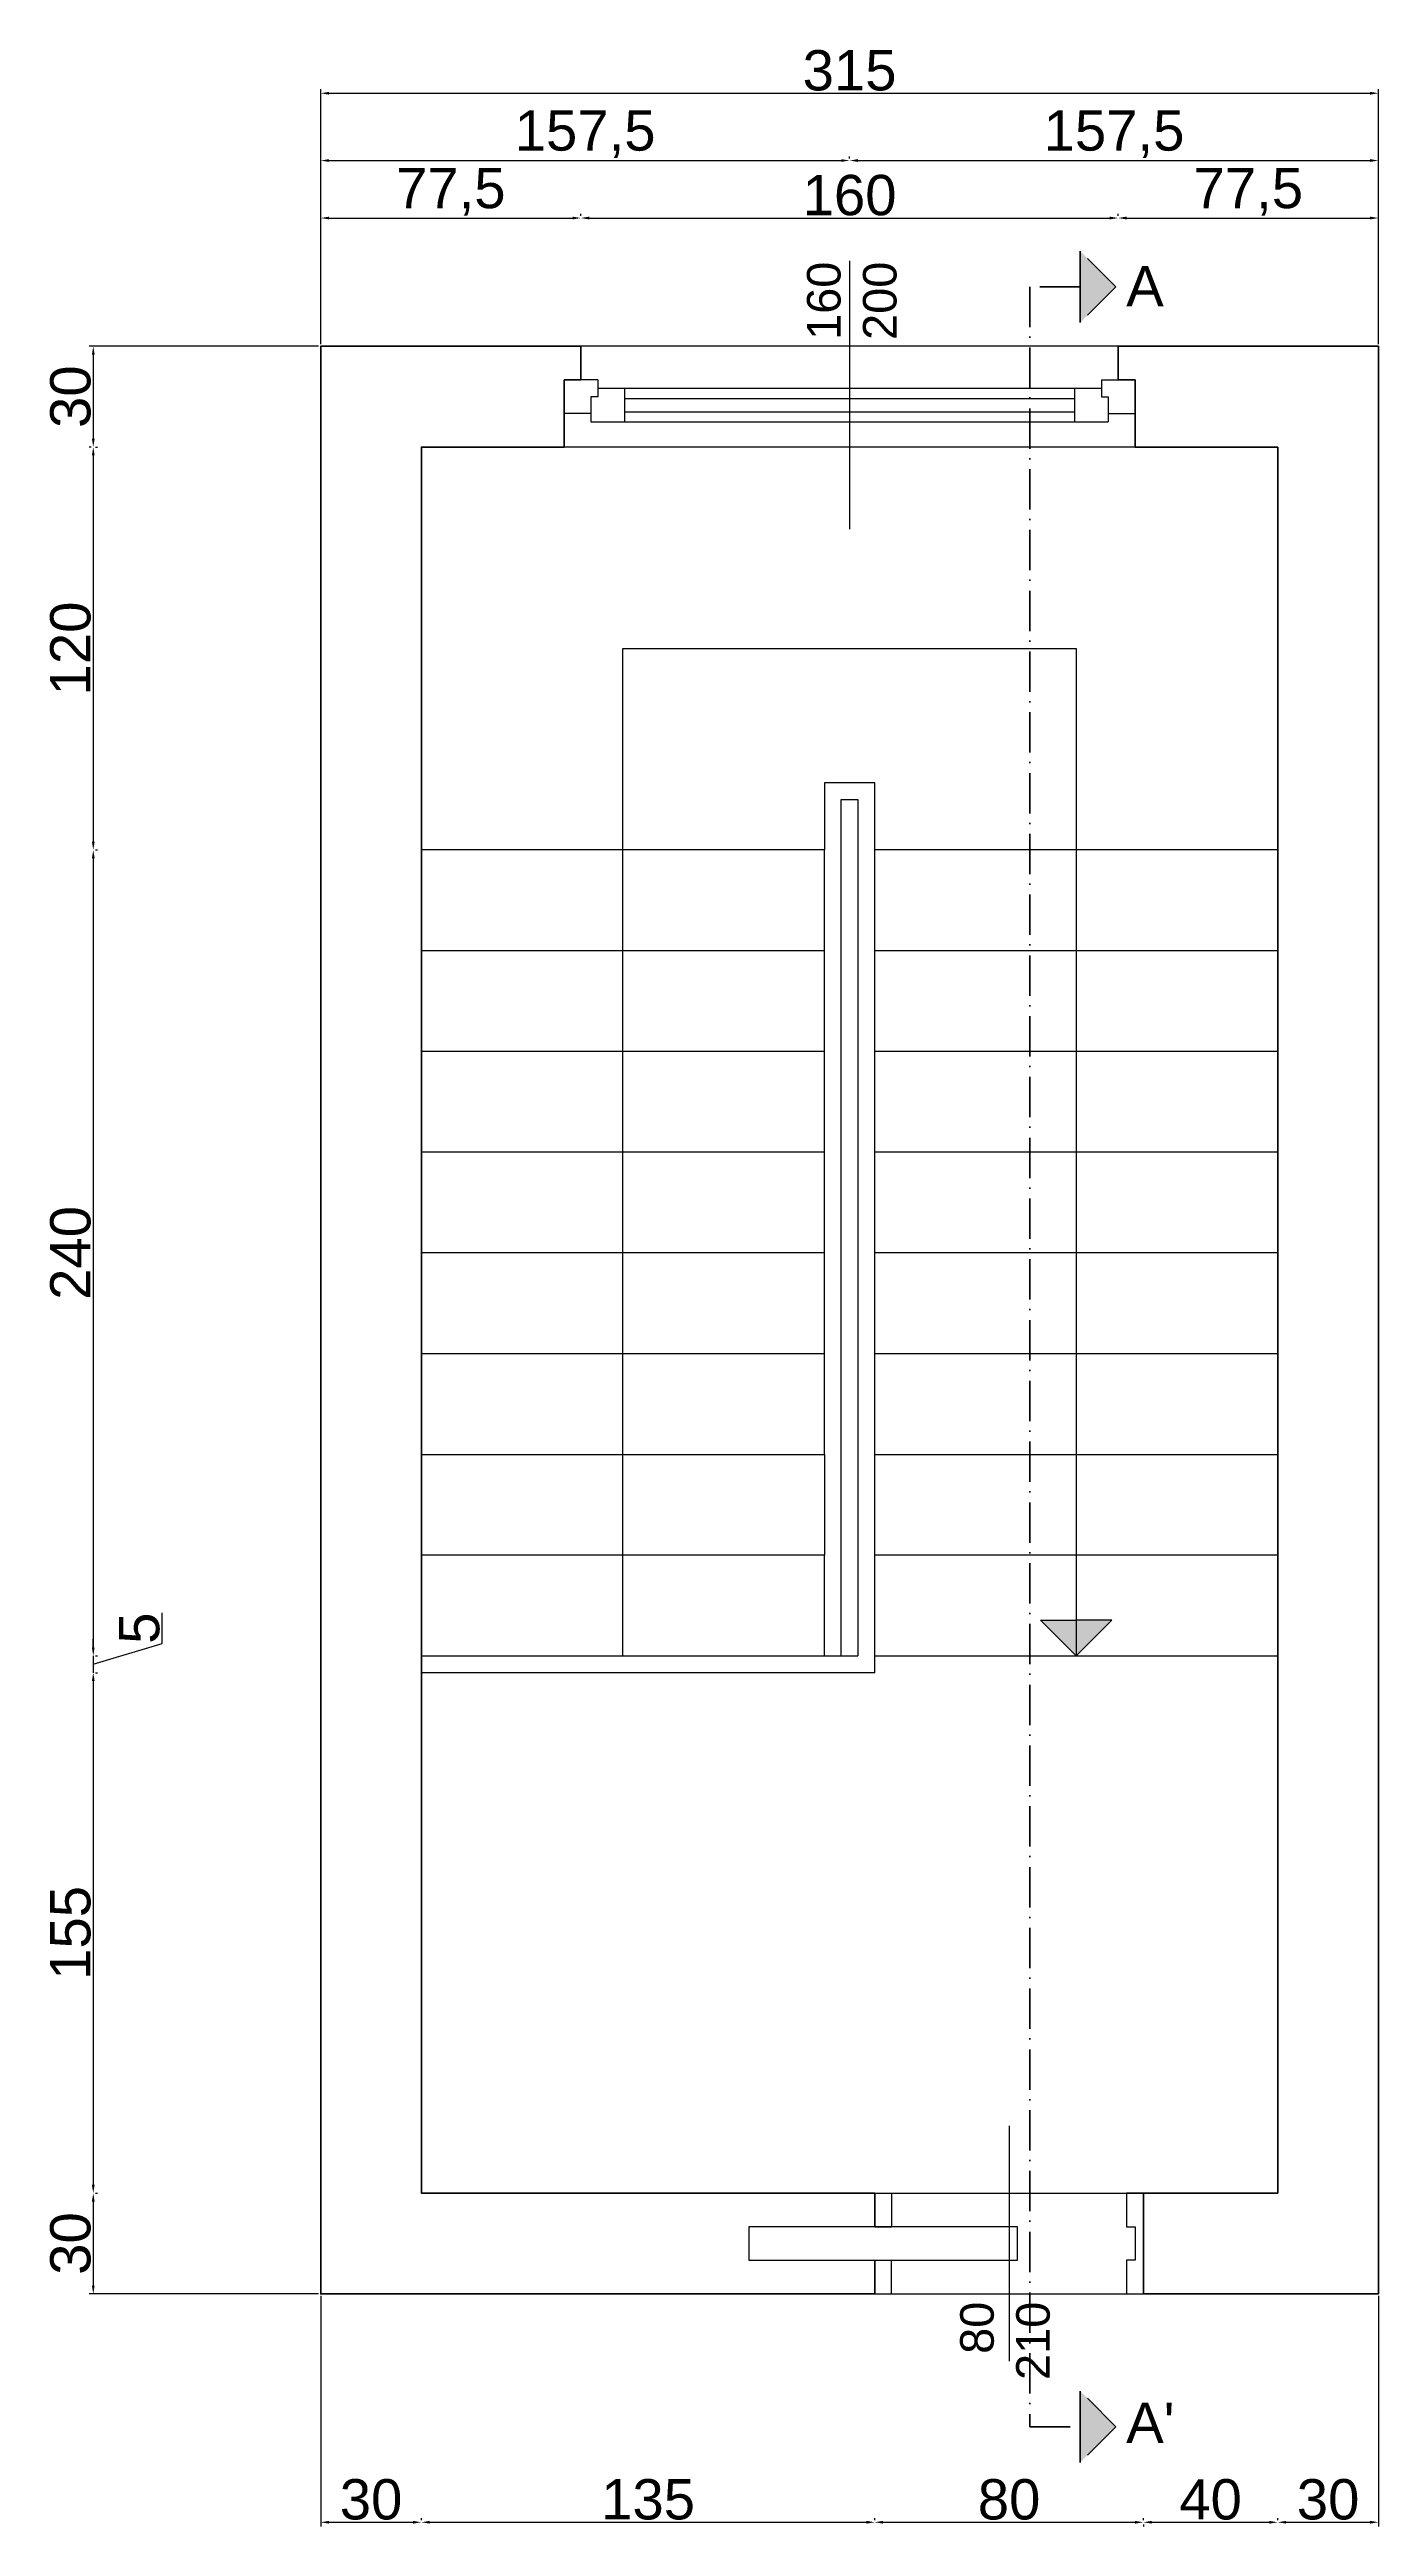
# Model space of a CAD drawing. Header units: millimetres. Extents: x 3381 to 4532, y 992 to 1730.
# Drawn here: x 3381 to 3777, y 992 to 1730 of the extents above; entities that cross this region are included whole.
import ezdxf

# ---------------------------------------------------------------- set-up
doc = ezdxf.new("R2010")
doc.units = ezdxf.units.MM
doc.linetypes.add('ACAD_ISO10W100', pattern=[18, 12, -3, 0, -3])
doc.layers.add('linee di sezione', color=201, linetype='ACAD_ISO10W100', lineweight=35)
doc.layers.add('muri grandi', color=7, linetype='Continuous', lineweight=35)
doc.styles.get("Standard").update_dxf_attribs({"font": 'arial.ttf'})
doc.dimstyles.new('ISO-25', dxfattribs={"dimtxt": 2.5, "dimasz": 2.5, "dimexe": 1.25, "dimexo": 0.625, "dimtad": 1, "dimtxsty": 'Standard', "dimcen": 2.5, "dimadec": 0, "dimazin": 0, "dimtfac": 1, "dimtmove": 0, "dimatfit": 3, "dimfxl": 1, "dimarcsym": 0})

msp = doc.modelspace()

# ---------------------------------------------------------------- texts
at = {"char_height": 10, "attachment_point": 1, "rotation": 90}
for s, insert in [('160\\P200', (3606.686, 1643.633)), ('\\pxqr;80\\P210', (3652.303, 1038.889))]:
    msp.add_mtext_dynamic_manual_height_columns(s, width=20.5139, gutter_width=12.5, heights=[0], dxfattribs=dict(at, insert=insert))
at = {"layer": 'linee di sezione', "char_height": 12, "attachment_point": 1}
for s, insert in [('A', (3701.746, 1665.628)), ("A'", (3701.746, 1029.372))]:
    msp.add_mtext_dynamic_manual_height_columns(s, width=26.16812, gutter_width=12.5, heights=[0], dxfattribs=dict(at, insert=insert))

# ---------------------------------------------------------------- blocks, each defined once
blk = doc.blocks.new('*D33')
at = {"color": 0, "lineweight": -2, "transparency": 16777216}
for p, q in [((3461.24, 1641.73), (3392.9, 1641.73)), ((3394.15, 1639.23), (3394.15, 1614.23)), ((3393.52, 1611.73), (3392.9, 1611.73))]:
    blk.add_line(p, q, dxfattribs=at)
at = {"color": 0, "transparency": 16777216}
for points in [[(3393.73, 1639.23), (3394.56, 1639.23), (3394.15, 1641.73)], [(3393.73, 1614.23), (3394.56, 1614.23), (3394.15, 1611.73)]]:
    blk.add_solid(points, dxfattribs=at)
at = {"layer": 'Defpoints', "color": 0, "transparency": 16777216}
for p in [(3461.87, 1641.73), (3394.15, 1611.73), (3394.15, 1611.73)]:
    blk.add_point(p, dxfattribs=at)
at = {"color": 0, "transparency": 16777216, "insert": (3387.39, 1626.73), "char_height": 2.5, "attachment_point": 5, "rotation": 90}
blk.add_mtext('{\\H4.8x;30}', dxfattribs=at)
blk = doc.blocks.new('*D19')
at = {"color": 0, "lineweight": -2, "transparency": 16777216}
for p, q in [((3394.15, 1609.23), (3394.15, 1494.23)), ((3394.77, 1611.73), (3395.4, 1611.73)), ((3394.77, 1491.73), (3395.4, 1491.73))]:
    blk.add_line(p, q, dxfattribs=at)
at = {"color": 0, "transparency": 16777216}
for points in [[(3393.73, 1609.23), (3394.56, 1609.23), (3394.15, 1611.73)], [(3393.73, 1494.23), (3394.56, 1494.23), (3394.15, 1491.73)]]:
    blk.add_solid(points, dxfattribs=at)
at = {"layer": 'Defpoints', "color": 0, "transparency": 16777216}
for p in [(3394.15, 1611.73), (3394.15, 1491.73), (3394.15, 1491.73)]:
    blk.add_point(p, dxfattribs=at)
at = {"color": 0, "transparency": 16777216, "insert": (3387.39, 1551.73), "char_height": 2.5, "attachment_point": 5, "rotation": 90}
blk.add_mtext('{\\H4.8x;120}', dxfattribs=at)
blk = doc.blocks.new('*D20')
at = {"color": 0, "lineweight": -2, "transparency": 16777216}
for p, q in [((3414.64, 1255.38), (3414.64, 1264.59)), ((3394.15, 1254.23), (3394.15, 1256.73)), ((3394.15, 1249.23), (3414.64, 1255.38)), ((3394.15, 1251.73), (3394.15, 1246.73)), ((3394.15, 1251.73), (3394.15, 1246.73)), ((3394.77, 1251.73), (3395.4, 1251.73)), ((3394.77, 1246.73), (3395.4, 1246.73)), ((3394.15, 1244.23), (3394.15, 1241.73))]:
    blk.add_line(p, q, dxfattribs=at)
at = {"color": 0, "transparency": 16777216}
for points in [[(3393.73, 1254.23), (3394.56, 1254.23), (3394.15, 1251.73)], [(3393.73, 1244.23), (3394.56, 1244.23), (3394.15, 1246.73)]]:
    blk.add_solid(points, dxfattribs=at)
at = {"layer": 'Defpoints', "color": 0, "transparency": 16777216}
for p in [(3394.15, 1251.73), (3394.15, 1246.73), (3394.15, 1246.73)]:
    blk.add_point(p, dxfattribs=at)
at = {"color": 0, "transparency": 16777216, "insert": (3407.91, 1259.98), "char_height": 2.5, "attachment_point": 5, "rotation": 90}
blk.add_mtext('{\\H4.8x;5}', dxfattribs=at)
blk = doc.blocks.new('*D21')
at = {"color": 0, "lineweight": -2, "transparency": 16777216}
for p, q in [((3394.77, 1246.73), (3395.4, 1246.73)), ((3394.15, 1244.23), (3394.15, 1094.23)), ((3394.77, 1091.73), (3395.4, 1091.73))]:
    blk.add_line(p, q, dxfattribs=at)
at = {"color": 0, "transparency": 16777216}
for points in [[(3393.73, 1244.23), (3394.56, 1244.23), (3394.15, 1246.73)], [(3393.73, 1094.23), (3394.56, 1094.23), (3394.15, 1091.73)]]:
    blk.add_solid(points, dxfattribs=at)
at = {"layer": 'Defpoints', "color": 0, "transparency": 16777216}
for p in [(3394.15, 1246.73), (3394.15, 1091.73), (3394.15, 1091.73)]:
    blk.add_point(p, dxfattribs=at)
at = {"color": 0, "transparency": 16777216, "insert": (3387.39, 1169.23), "char_height": 2.5, "attachment_point": 5, "rotation": 90}
blk.add_mtext('{\\H4.8x;155}', dxfattribs=at)
blk = doc.blocks.new('*D34')
at = {"color": 0, "lineweight": -2, "transparency": 16777216}
for p, q in [((3776.87, 1061.11), (3776.87, 992.47)), ((3746.87, 994.35), (3746.87, 994.97)), ((3749.37, 993.72), (3774.37, 993.72))]:
    blk.add_line(p, q, dxfattribs=at)
at = {"color": 0, "transparency": 16777216}
for points in [[(3749.37, 994.14), (3749.37, 993.31), (3746.87, 993.72)], [(3774.37, 994.14), (3774.37, 993.31), (3776.87, 993.72)]]:
    blk.add_solid(points, dxfattribs=at)
at = {"layer": 'Defpoints', "color": 0, "transparency": 16777216}
for p in [(3776.87, 1061.73), (3746.87, 993.72), (3776.87, 993.72)]:
    blk.add_point(p, dxfattribs=at)
at = {"color": 0, "transparency": 16777216, "insert": (3761.87, 1000.48), "char_height": 2.5, "attachment_point": 5}
blk.add_mtext('{\\H4.8x;30}', dxfattribs=at)
blk = doc.blocks.new('*D35')
at = {"color": 0, "lineweight": -2, "transparency": 16777216}
for p, q in [((3461.87, 1061.11), (3461.87, 992.47)), ((3464.37, 993.72), (3489.37, 993.72)), ((3491.87, 994.35), (3491.87, 994.97))]:
    blk.add_line(p, q, dxfattribs=at)
at = {"color": 0, "transparency": 16777216}
for points in [[(3464.37, 994.14), (3464.37, 993.31), (3461.87, 993.72)], [(3489.37, 994.14), (3489.37, 993.31), (3491.87, 993.72)]]:
    blk.add_solid(points, dxfattribs=at)
at = {"layer": 'Defpoints', "color": 0, "transparency": 16777216}
for p in [(3461.87, 1061.73), (3491.87, 993.72), (3491.87, 993.72)]:
    blk.add_point(p, dxfattribs=at)
at = {"color": 0, "transparency": 16777216, "insert": (3476.87, 1000.48), "char_height": 2.5, "attachment_point": 5}
blk.add_mtext('{\\H4.8x;30}', dxfattribs=at)
blk = doc.blocks.new('*D22')
at = {"color": 0, "lineweight": -2, "transparency": 16777216}
for p, q in [((3461.87, 1680.56), (3461.87, 1681.18)), ((3464.37, 1679.93), (3536.87, 1679.93)), ((3539.37, 1680.56), (3539.37, 1681.18))]:
    blk.add_line(p, q, dxfattribs=at)
at = {"color": 0, "transparency": 16777216}
for points in [[(3464.37, 1680.35), (3464.37, 1679.52), (3461.87, 1679.93)], [(3536.87, 1680.35), (3536.87, 1679.52), (3539.37, 1679.93)]]:
    blk.add_solid(points, dxfattribs=at)
at = {"layer": 'Defpoints', "color": 0, "transparency": 16777216}
for p in [(3461.87, 1679.93), (3539.37, 1679.93), (3539.37, 1679.93)]:
    blk.add_point(p, dxfattribs=at)
at = {"color": 0, "transparency": 16777216, "insert": (3500.62, 1687.75), "char_height": 2.5, "attachment_point": 5}
blk.add_mtext('{\\H4.8x;77,5}', dxfattribs=at)
blk = doc.blocks.new('*D23')
at = {"color": 0, "lineweight": -2, "transparency": 16777216}
for p, q in [((3539.37, 1680.56), (3539.37, 1681.18)), ((3541.87, 1679.93), (3696.87, 1679.93)), ((3699.37, 1680.56), (3699.37, 1681.18))]:
    blk.add_line(p, q, dxfattribs=at)
at = {"color": 0, "transparency": 16777216}
for points in [[(3541.87, 1680.35), (3541.87, 1679.52), (3539.37, 1679.93)], [(3696.87, 1680.35), (3696.87, 1679.52), (3699.37, 1679.93)]]:
    blk.add_solid(points, dxfattribs=at)
at = {"layer": 'Defpoints', "color": 0, "transparency": 16777216}
for p in [(3539.37, 1679.93), (3699.37, 1679.93), (3699.37, 1679.93)]:
    blk.add_point(p, dxfattribs=at)
at = {"color": 0, "transparency": 16777216, "insert": (3619.37, 1686.69), "char_height": 2.5, "attachment_point": 5}
blk.add_mtext('{\\H4.8x;160}', dxfattribs=at)
blk = doc.blocks.new('*D24')
at = {"color": 0, "lineweight": -2, "transparency": 16777216}
for p, q in [((3699.37, 1680.56), (3699.37, 1681.18)), ((3701.87, 1679.93), (3774.37, 1679.93)), ((3776.87, 1642.36), (3776.87, 1681.18))]:
    blk.add_line(p, q, dxfattribs=at)
at = {"color": 0, "transparency": 16777216}
for points in [[(3701.87, 1680.35), (3701.87, 1679.52), (3699.37, 1679.93)], [(3774.37, 1680.35), (3774.37, 1679.52), (3776.87, 1679.93)]]:
    blk.add_solid(points, dxfattribs=at)
at = {"layer": 'Defpoints', "color": 0, "transparency": 16777216}
for p in [(3699.37, 1679.93), (3776.87, 1679.93), (3776.87, 1641.73)]:
    blk.add_point(p, dxfattribs=at)
at = {"color": 0, "transparency": 16777216, "insert": (3738.12, 1687.75), "char_height": 2.5, "attachment_point": 5}
blk.add_mtext('{\\H4.8x;77,5}', dxfattribs=at)
blk = doc.blocks.new('*D25')
at = {"color": 0, "lineweight": -2, "transparency": 16777216}
for p, q in [((3461.87, 1680.56), (3461.87, 1698.3)), ((3464.37, 1697.05), (3616.87, 1697.05)), ((3619.37, 1697.68), (3619.37, 1698.3))]:
    blk.add_line(p, q, dxfattribs=at)
at = {"color": 0, "transparency": 16777216}
for points in [[(3464.37, 1697.47), (3464.37, 1696.64), (3461.87, 1697.05)], [(3616.87, 1697.47), (3616.87, 1696.64), (3619.37, 1697.05)]]:
    blk.add_solid(points, dxfattribs=at)
at = {"layer": 'Defpoints', "color": 0, "transparency": 16777216}
for p in [(3619.37, 1697.05), (3619.37, 1697.05), (3461.87, 1679.93)]:
    blk.add_point(p, dxfattribs=at)
at = {"color": 0, "transparency": 16777216, "insert": (3540.62, 1704.89), "char_height": 2.5, "attachment_point": 5}
blk.add_mtext('{\\H4.8x;157,5}', dxfattribs=at)
blk = doc.blocks.new('*D26')
at = {"color": 0, "lineweight": -2, "transparency": 16777216}
for p, q in [((3619.37, 1697.68), (3619.37, 1698.3)), ((3621.87, 1697.05), (3774.37, 1697.05)), ((3776.87, 1642.36), (3776.87, 1698.3))]:
    blk.add_line(p, q, dxfattribs=at)
at = {"color": 0, "transparency": 16777216}
for points in [[(3621.87, 1697.47), (3621.87, 1696.64), (3619.37, 1697.05)], [(3774.37, 1697.47), (3774.37, 1696.64), (3776.87, 1697.05)]]:
    blk.add_solid(points, dxfattribs=at)
at = {"layer": 'Defpoints', "color": 0, "transparency": 16777216}
for p in [(3619.37, 1697.05), (3776.87, 1697.05), (3776.87, 1641.73)]:
    blk.add_point(p, dxfattribs=at)
at = {"color": 0, "transparency": 16777216, "insert": (3698.12, 1704.89), "char_height": 2.5, "attachment_point": 5}
blk.add_mtext('{\\H4.8x;157,5}', dxfattribs=at)
blk = doc.blocks.new('*D27')
at = {"color": 0, "lineweight": -2, "transparency": 16777216}
for p, q in [((3461.87, 1642.36), (3461.87, 1718.34)), ((3464.37, 1717.09), (3774.37, 1717.09)), ((3776.87, 1642.36), (3776.87, 1718.34))]:
    blk.add_line(p, q, dxfattribs=at)
at = {"color": 0, "transparency": 16777216}
for points in [[(3464.37, 1717.51), (3464.37, 1716.67), (3461.87, 1717.09)], [(3774.37, 1717.51), (3774.37, 1716.67), (3776.87, 1717.09)]]:
    blk.add_solid(points, dxfattribs=at)
at = {"layer": 'Defpoints', "color": 0, "transparency": 16777216}
for p in [(3776.87, 1717.09), (3461.87, 1641.73), (3776.87, 1641.73)]:
    blk.add_point(p, dxfattribs=at)
at = {"color": 0, "transparency": 16777216, "insert": (3619.37, 1723.85), "char_height": 2.5, "attachment_point": 5}
blk.add_mtext('{\\H4.8x;315}', dxfattribs=at)
blk = doc.blocks.new('*D28')
at = {"color": 0, "lineweight": -2, "transparency": 16777216}
for p, q in [((3394.77, 1491.73), (3395.4, 1491.73)), ((3394.15, 1489.23), (3394.15, 1254.23)), ((3394.77, 1251.73), (3395.4, 1251.73))]:
    blk.add_line(p, q, dxfattribs=at)
at = {"color": 0, "transparency": 16777216}
for points in [[(3393.73, 1489.23), (3394.56, 1489.23), (3394.15, 1491.73)], [(3393.73, 1254.23), (3394.56, 1254.23), (3394.15, 1251.73)]]:
    blk.add_solid(points, dxfattribs=at)
at = {"layer": 'Defpoints', "color": 0, "transparency": 16777216}
for p in [(3394.15, 1491.73), (3394.15, 1251.73), (3394.15, 1251.73)]:
    blk.add_point(p, dxfattribs=at)
at = {"color": 0, "transparency": 16777216, "insert": (3387.39, 1371.73), "char_height": 2.5, "attachment_point": 5, "rotation": 90}
blk.add_mtext('{\\H4.8x;240}', dxfattribs=at)
blk = doc.blocks.new('*D29')
at = {"color": 0, "lineweight": -2, "transparency": 16777216}
for p, q in [((3394.77, 1091.73), (3395.4, 1091.73)), ((3394.15, 1089.23), (3394.15, 1064.23)), ((3461.24, 1061.73), (3392.9, 1061.73))]:
    blk.add_line(p, q, dxfattribs=at)
at = {"color": 0, "transparency": 16777216}
for points in [[(3393.73, 1089.23), (3394.56, 1089.23), (3394.15, 1091.73)], [(3393.73, 1064.23), (3394.56, 1064.23), (3394.15, 1061.73)]]:
    blk.add_solid(points, dxfattribs=at)
at = {"layer": 'Defpoints', "color": 0, "transparency": 16777216}
for p in [(3394.15, 1091.73), (3394.15, 1061.73), (3461.87, 1061.73)]:
    blk.add_point(p, dxfattribs=at)
at = {"color": 0, "transparency": 16777216, "insert": (3387.39, 1076.73), "char_height": 2.5, "attachment_point": 5, "rotation": 90}
blk.add_mtext('{\\H4.8x;30}', dxfattribs=at)
blk = doc.blocks.new('*D30')
at = {"color": 0, "lineweight": -2, "transparency": 16777216}
for p, q in [((3491.87, 994.35), (3491.87, 994.97)), ((3494.37, 993.72), (3624.37, 993.72)), ((3626.87, 994.35), (3626.87, 994.97))]:
    blk.add_line(p, q, dxfattribs=at)
at = {"color": 0, "transparency": 16777216}
for points in [[(3494.37, 994.14), (3494.37, 993.31), (3491.87, 993.72)], [(3624.37, 994.14), (3624.37, 993.31), (3626.87, 993.72)]]:
    blk.add_solid(points, dxfattribs=at)
at = {"layer": 'Defpoints', "color": 0, "transparency": 16777216}
for p in [(3491.87, 993.72), (3626.87, 993.72), (3626.87, 993.72)]:
    blk.add_point(p, dxfattribs=at)
at = {"color": 0, "transparency": 16777216, "insert": (3559.37, 1000.48), "char_height": 2.5, "attachment_point": 5}
blk.add_mtext('{\\H4.8x;135}', dxfattribs=at)
blk = doc.blocks.new('*D31')
at = {"color": 0, "lineweight": -2, "transparency": 16777216}
for p, q in [((3626.87, 994.35), (3626.87, 994.97)), ((3629.37, 993.72), (3704.37, 993.72)), ((3706.87, 993.1), (3706.87, 992.47))]:
    blk.add_line(p, q, dxfattribs=at)
at = {"color": 0, "transparency": 16777216}
for points in [[(3629.37, 994.14), (3629.37, 993.31), (3626.87, 993.72)], [(3704.37, 994.14), (3704.37, 993.31), (3706.87, 993.72)]]:
    blk.add_solid(points, dxfattribs=at)
at = {"layer": 'Defpoints', "color": 0, "transparency": 16777216}
for p in [(3626.87, 993.72), (3706.87, 993.72), (3706.87, 993.72)]:
    blk.add_point(p, dxfattribs=at)
at = {"color": 0, "transparency": 16777216, "insert": (3666.87, 1000.47), "char_height": 2.5, "attachment_point": 5}
blk.add_mtext('{\\H4.8x;80}', dxfattribs=at)
blk = doc.blocks.new('*D32')
at = {"color": 0, "lineweight": -2, "transparency": 16777216}
for p, q in [((3706.87, 994.35), (3706.87, 994.97)), ((3709.37, 993.72), (3744.37, 993.72)), ((3746.87, 994.35), (3746.87, 994.97))]:
    blk.add_line(p, q, dxfattribs=at)
at = {"color": 0, "transparency": 16777216}
for points in [[(3709.37, 994.14), (3709.37, 993.31), (3706.87, 993.72)], [(3744.37, 994.14), (3744.37, 993.31), (3746.87, 993.72)]]:
    blk.add_solid(points, dxfattribs=at)
at = {"layer": 'Defpoints', "color": 0, "transparency": 16777216}
for p in [(3706.87, 993.72), (3746.87, 993.72), (3746.87, 993.72)]:
    blk.add_point(p, dxfattribs=at)
at = {"color": 0, "transparency": 16777216, "insert": (3726.87, 1000.47), "char_height": 2.5, "attachment_point": 5}
blk.add_mtext('{\\H4.8x;40}', dxfattribs=at)

# ---------------------------------------------------------------- dimensions: what is measured, and where the dimension line sits
for base, p1, p2, picture, middle in [((3776.867, 1717.09), (3461.867, 1641.732), (3776.867, 1641.732), '*D27', (3619.367, 1723.846)), ((3619.367, 1697.052), (3461.867, 1679.934), (3619.367, 1697.052), '*D25', (3540.617, 1704.889)), ((3539.367, 1679.934), (3461.867, 1679.934), (3539.367, 1679.934), '*D22', (3500.617, 1687.746)), ((3491.867, 993.722), (3461.867, 1061.732), (3491.867, 993.722), '*D35', (3476.867, 1000.478)), ((3626.867, 993.722), (3491.867, 993.722), (3626.867, 993.722), '*D30', (3559.367, 1000.478)), ((3706.867, 993.722), (3626.867, 993.722), (3706.867, 993.722), '*D31', (3666.867, 1000.474)), ((3746.867, 993.722), (3706.867, 993.722), (3746.867, 993.722), '*D32', (3726.867, 1000.474))]:
    dim = msp.add_linear_dim(base=base, p1=p1, p2=p2, text='{\\H4.8x;<>}', dimstyle='ISO-25')
    dim.commit()
    dim.dimension.update_dxf_attribs({"geometry": picture, "text_midpoint": middle})
for base, p1, p2, picture, middle in [((3776.867, 1697.052), (3619.367, 1697.052), (3776.867, 1641.732), '*D26', (3698.117, 1704.889)), ((3699.367, 1679.934), (3539.367, 1679.934), (3699.367, 1679.934), '*D23', (3619.367, 1686.685)), ((3776.867, 1679.934), (3699.367, 1679.934), (3776.867, 1641.732), '*D24', (3738.117, 1687.746)), ((3776.867, 993.722), (3746.867, 993.722), (3776.867, 1061.732), '*D34', (3761.867, 1000.478))]:
    dim = msp.add_linear_dim(base=base, p1=p1, p2=p2, text='{\\H4.8x;<>}', dimstyle='ISO-25', override={"dimtmove": 1})
    dim.commit()
    dim.dimension.update_dxf_attribs({"geometry": picture, "text_midpoint": middle})
for base, p1, p2, picture, middle in [((3394.145, 1611.732), (3461.867, 1641.732), (3394.145, 1611.732), '*D33', (3387.389, 1626.732)), ((3394.145, 1251.732), (3394.145, 1491.732), (3394.145, 1251.732), '*D28', (3387.394, 1371.732)), ((3394.145, 1061.732), (3394.145, 1091.732), (3461.867, 1061.732), '*D29', (3387.389, 1076.732))]:
    dim = msp.add_linear_dim(base=base, p1=p1, p2=p2, angle=90, text='{\\H4.8x;<>}', dimstyle='ISO-25')
    dim.commit()
    dim.dimension.update_dxf_attribs({"geometry": picture, "text_midpoint": middle})
for base, p1, p2, picture, middle in [((3394.145, 1491.732), (3394.145, 1611.732), (3394.145, 1491.732), '*D19', (3387.394, 1551.732)), ((3394.145, 1246.732), (3394.145, 1251.732), (3394.145, 1246.732), '*D20', (3407.913, 1256.005)), ((3394.145, 1091.732), (3394.145, 1246.732), (3394.145, 1091.732), '*D21', (3387.394, 1169.232))]:
    dim = msp.add_linear_dim(base=base, p1=p1, p2=p2, angle=90, text='{\\H4.8x;<>}', dimstyle='ISO-25', override={"dimtmove": 1})
    dim.commit()
    dim.dimension.update_dxf_attribs({"geometry": picture, "text_midpoint": middle})

# ---------------------------------------------------------------- hatches: boundary and pattern name
h = msp.add_hatch(color=256)
h.dxf.hatch_style = 1
h.paths.add_polyline_path([(3686.867, 1251.732), (3697.474, 1262.338), (3686.867, 1262.338), (3676.261, 1262.338)])
at = {"layer": 'linee di sezione'}
h = msp.add_hatch(color=256, dxfattribs=at)
h.dxf.hatch_style = 1
h.paths.add_polyline_path([(3698.666, 1659.442), (3688.059, 1670.049), (3688.059, 1659.442), (3688.059, 1648.835)])
h = msp.add_hatch(color=256, dxfattribs=at)
h.dxf.hatch_style = 1
h.paths.add_polyline_path([(3698.666, 1022.176), (3688.059, 1032.782), (3688.059, 1022.176), (3688.059, 1011.569)])

# ---------------------------------------------------------------- linework, layer by layer
for p, q in [((3544.367, 1631.732), (3539.367, 1631.732)), ((3544.367, 1631.732), (3544.367, 1626.732)), ((3694.367, 1631.732), (3694.367, 1626.732)), ((3694.367, 1631.732), (3699.367, 1631.732)), ((3544.367, 1626.732), (3542.367, 1626.732)), ((3542.367, 1626.732), (3542.367, 1621.732)), ((3544.367, 1629.232), (3694.367, 1629.232)), ((3552.367, 1629.232), (3552.367, 1619.232)), ((3552.367, 1626.232), (3686.367, 1626.232)), ((3686.367, 1629.232), (3686.367, 1619.232)), ((3694.367, 1626.732), (3696.367, 1626.732)), ((3696.367, 1626.732), (3696.367, 1621.732)), ((3542.367, 1621.732), (3534.367, 1621.732)), ((3542.367, 1621.732), (3542.367, 1619.232)), ((3542.367, 1619.232), (3696.367, 1619.232)), ((3552.367, 1622.232), (3686.367, 1622.232)), ((3696.367, 1621.732), (3704.367, 1621.732)), ((3696.367, 1621.732), (3696.367, 1619.232)), ((3551.867, 1251.732), (3551.867, 1551.732)), ((3551.867, 1551.732), (3686.867, 1551.732)), ((3686.867, 1551.732), (3686.867, 1251.732)), ((3626.867, 1511.732), (3611.867, 1511.732)), ((3611.867, 1511.732), (3611.867, 1491.732)), ((3616.867, 1251.732), (3616.867, 1506.732)), ((3616.867, 1506.732), (3621.867, 1506.732)), ((3621.867, 1506.732), (3621.867, 1251.732)), ((3626.867, 1246.732), (3626.867, 1511.732)), ((3611.867, 1491.732), (3491.867, 1491.732)), ((3611.867, 1461.732), (3611.867, 1491.732)), ((3746.867, 1491.732), (3626.867, 1491.732)), ((3611.867, 1461.732), (3491.867, 1461.732)), ((3611.867, 1431.732), (3611.867, 1461.732)), ((3746.867, 1461.732), (3626.867, 1461.732)), ((3611.867, 1431.732), (3491.867, 1431.732)), ((3611.867, 1401.732), (3611.867, 1431.732)), ((3746.867, 1431.732), (3626.867, 1431.732)), ((3611.867, 1371.732), (3491.867, 1371.732)), ((3611.867, 1341.732), (3611.867, 1371.732)), ((3746.867, 1371.732), (3626.867, 1371.732)), ((3611.867, 1341.732), (3491.867, 1341.732)), ((3611.867, 1311.732), (3611.867, 1341.732)), ((3746.867, 1341.732), (3626.867, 1341.732)), ((3491.867, 1311.732), (3611.867, 1311.732)), ((3611.867, 1311.732), (3611.867, 1281.732)), ((3626.867, 1311.732), (3746.867, 1311.732)), ((3611.867, 1281.732), (3491.867, 1281.732)), ((3611.867, 1251.732), (3611.867, 1281.732)), ((3746.867, 1281.732), (3626.867, 1281.732)), ((3491.867, 1251.732), (3611.867, 1251.732)), ((3611.867, 1251.732), (3621.867, 1251.732)), ((3626.867, 1251.732), (3746.867, 1251.732)), ((3537.867, 1091.732), (3534.867, 1091.732)), ((3626.867, 1091.732), (3706.867, 1091.732)), ((3631.867, 1091.732), (3631.867, 1081.732)), ((3706.867, 1091.732), (3701.867, 1091.732)), ((3701.867, 1091.732), (3701.867, 1081.732)), ((3669.367, 1081.732), (3589.367, 1081.732)), ((3589.367, 1081.732), (3589.367, 1071.732)), ((3626.867, 1081.732), (3631.867, 1081.732)), ((3669.367, 1071.732), (3669.367, 1081.732)), ((3701.867, 1081.732), (3704.367, 1081.732)), ((3704.367, 1081.732), (3704.367, 1071.732)), ((3589.367, 1071.732), (3669.367, 1071.732)), ((3631.867, 1061.732), (3631.867, 1071.732)), ((3704.367, 1071.732), (3701.867, 1071.732)), ((3701.867, 1071.732), (3701.867, 1061.732))]:
    msp.add_line(p, q)
for points in [[(3619.367, 1667.232), (3619.367, 1587.232)], [(3699.367, 1641.732), (3539.367, 1641.732)], [(3704.367, 1611.732), (3534.367, 1611.732)], [(3611.867, 1371.732), (3611.867, 1401.732), (3491.867, 1401.732)], [(3746.867, 1371.732), (3746.867, 1401.732), (3626.867, 1401.732)], [(3686.867, 1251.732), (3676.261, 1262.338), (3686.867, 1262.338)], [(3686.867, 1251.732), (3697.474, 1262.338), (3686.867, 1262.338)], [(3626.867, 1246.732), (3491.867, 1246.732)], [(3666.867, 1111.732), (3666.867, 1041.732)], [(3626.867, 1061.732), (3706.867, 1061.732)]]:
    msp.add_lwpolyline(points)
for points in [[(3698.666, 1659.442), (3688.059, 1670.049), (3688.059, 1659.442)], [(3688.059, 1659.442), (3673.059, 1659.442), (3673.059, 1022.176), (3688.059, 1022.176)], [(3698.666, 1659.442), (3688.059, 1648.835), (3688.059, 1659.442)], [(3698.666, 1022.176), (3688.059, 1032.782), (3688.059, 1022.176)], [(3698.666, 1022.176), (3688.059, 1011.569), (3688.059, 1022.176)]]:
    msp.add_lwpolyline(points, dxfattribs=at)
at = {"layer": 'muri grandi'}
for p, q in [((3539.367, 1636.732), (3539.367, 1641.732)), ((3699.367, 1636.732), (3699.367, 1641.732)), ((3534.367, 1611.732), (3534.367, 1631.732)), ((3539.367, 1631.732), (3534.367, 1631.732)), ((3539.367, 1636.732), (3539.367, 1631.732)), ((3699.367, 1636.732), (3699.367, 1631.732)), ((3699.367, 1631.732), (3704.367, 1631.732)), ((3704.367, 1611.732), (3704.367, 1631.732)), ((3746.867, 1091.732), (3746.867, 1611.732)), ((3491.867, 1091.732), (3534.867, 1091.732)), ((3611.867, 1091.732), (3534.867, 1091.732)), ((3611.867, 1091.732), (3626.867, 1091.732)), ((3626.867, 1091.732), (3626.867, 1081.732)), ((3706.867, 1091.732), (3746.867, 1091.732)), ((3706.867, 1091.732), (3706.867, 1061.732)), ((3626.867, 1071.732), (3626.867, 1061.732)), ((3534.867, 1061.732), (3531.867, 1061.732)), ((3611.867, 1061.732), (3534.867, 1061.732))]:
    msp.add_line(p, q, dxfattribs=at)
for points in [[(3539.367, 1641.732), (3461.867, 1641.732), (3461.867, 1061.732), (3531.867, 1061.732)], [(3706.867, 1061.732), (3776.867, 1061.732), (3776.867, 1641.732), (3699.367, 1641.732)], [(3534.367, 1611.732), (3491.867, 1611.732), (3491.867, 1091.732), (3491.867, 1251.732)], [(3746.867, 1611.732), (3704.367, 1611.732)], [(3611.867, 1061.732), (3626.867, 1061.732)]]:
    msp.add_lwpolyline(points, dxfattribs=at)

msp.set_redraw_order([(e.dxf.handle, doc.entitydb.next_handle()) for e in msp.query("TEXT MTEXT ATTDEF DIMENSION ARC_DIMENSION")])  # texts and dimensions are drawn at this point

doc.saveas('drawing.dxf')
